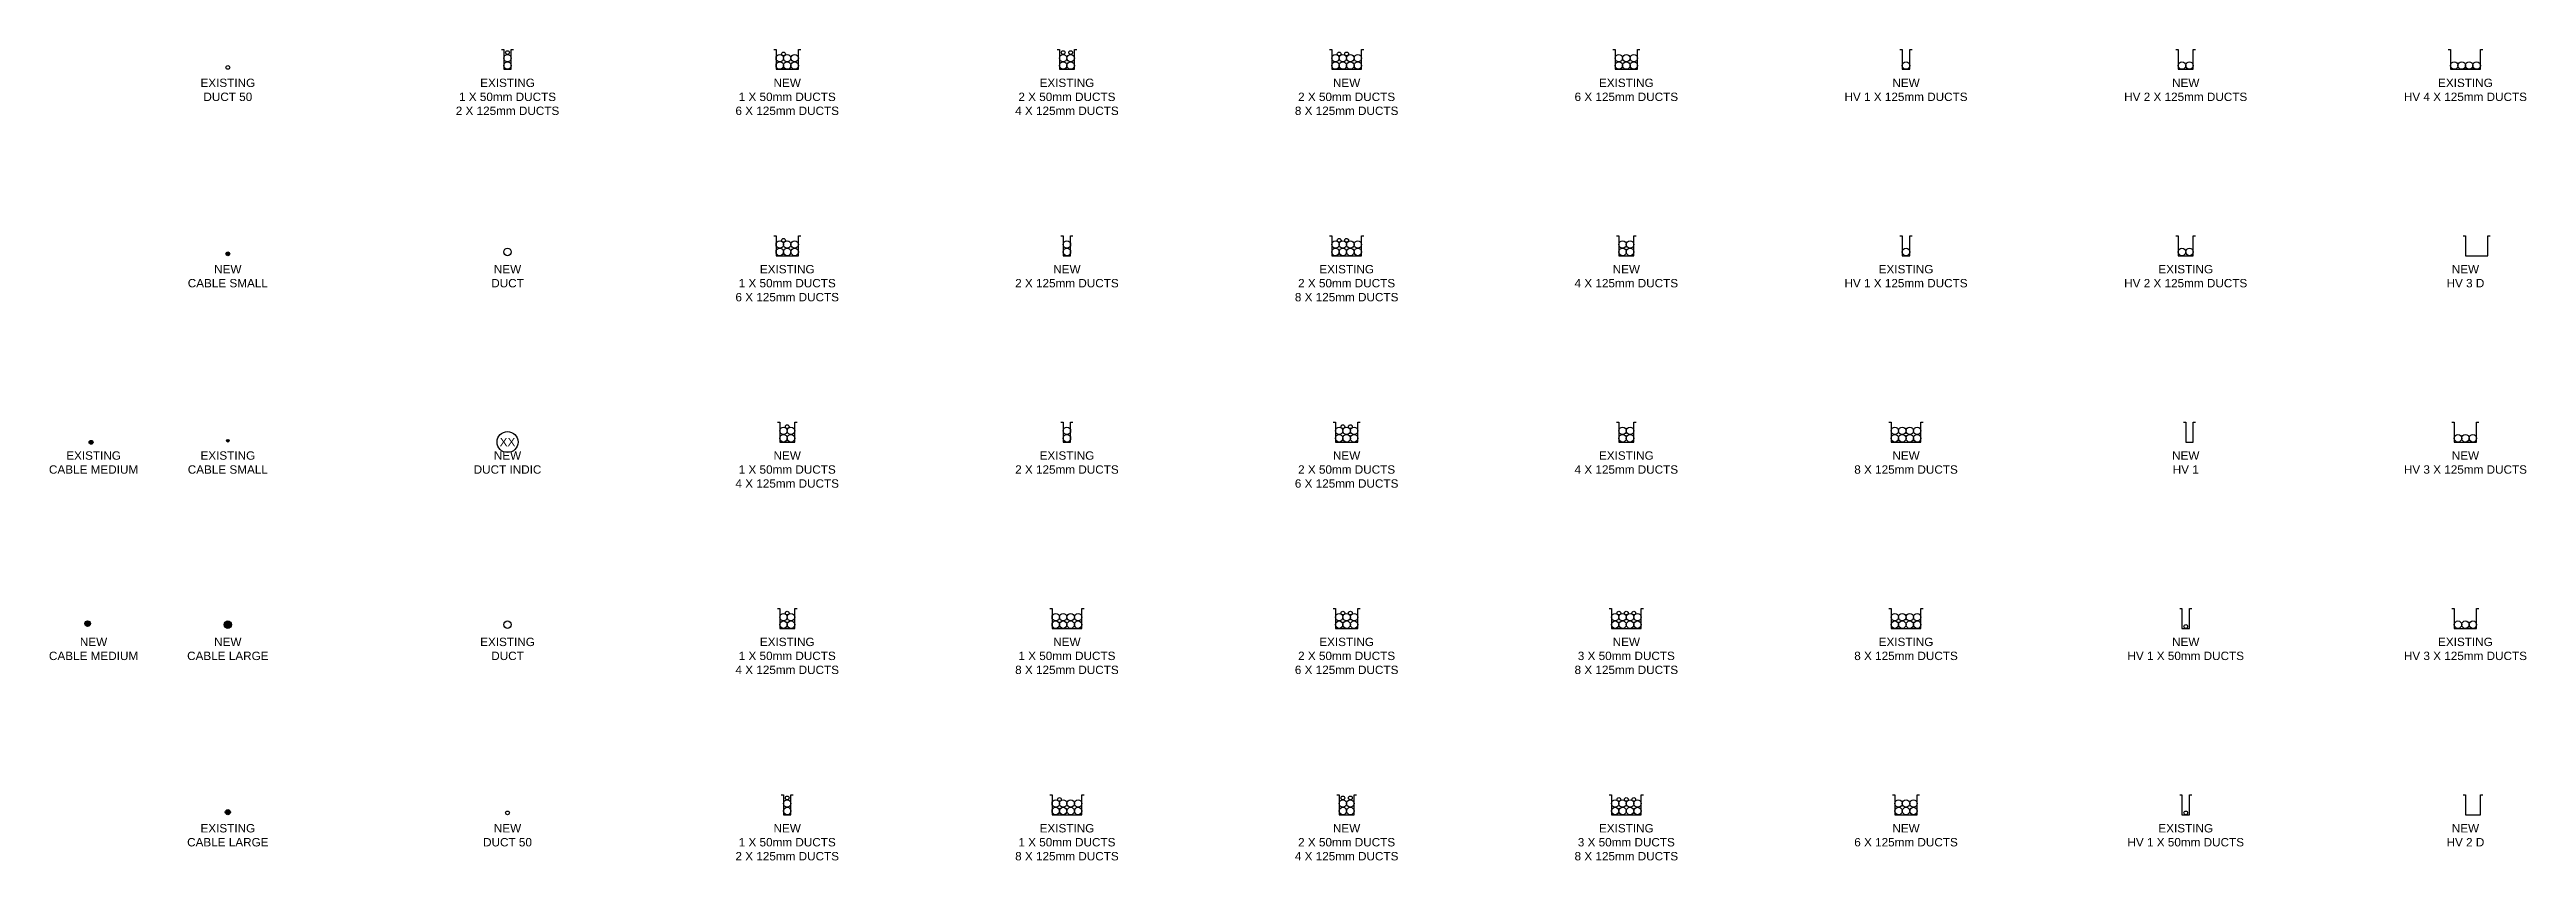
# Model space of a CAD drawing. Header units: metres. Extents: x -282 to 3977, y 160 to 949.
# Drawn here: x 690 to 1221, y 643 to 817 of the extents above; entities that cross this region are included whole.
import ezdxf
from ezdxf.enums import TextEntityAlignment as Align

# ---------------------------------------------------------------- set-up
doc = ezdxf.new("R2010")
doc.units = ezdxf.units.M
doc.layers.get('0').update_dxf_attribs({"color": 6})
doc.layers.add('Duct_SP_EXT', color=7, linetype='Continuous')
doc.layers.add('Duct_SP_NEW', color=2, linetype='Continuous')
doc.styles.get("Standard").update_dxf_attribs({"font": 'ARIAL.TTF'})

msp = doc.modelspace()

# ---------------------------------------------------------------- texts
at = {"char_height": 1.8, "width": 40, "attachment_point": 2}
for s, insert in [('EXISTING\\PDUCT 50', (728.29, 810.43)), ('EXISTING\\P1 X 50mm DUCTS\\P2 X 125mm DUCTS\\P', (788.29, 810.43)), ('NEW\\P1 X 50mm DUCTS\\P6 X 125mm DUCTS\\P', (848.29, 810.43)), ('EXISTING\\P2 X 50mm DUCTS\\P4 X 125mm DUCTS\\P', (908.29, 810.43)), ('NEW\\P2 X 50mm DUCTS\\P8 X 125mm DUCTS\\P', (968.29, 810.43)), ('EXISTING\\P6 X 125mm DUCTS\\P', (1028.29, 810.43)), ('NEW\\PHV 1 X 125mm DUCTS\\P', (1088.29, 810.43)), ('NEW\\PHV 2 X 125mm DUCTS\\P', (1148.29, 810.43)), ('EXISTING\\PHV 4 X 125mm DUCTS\\P', (1208.29, 810.43)), ('EXISTING\\P1 X 50mm DUCTS\\P6 X 125mm DUCTS\\P', (848.29, 770.43)), ('EXISTING\\P2 X 50mm DUCTS\\P8 X 125mm DUCTS\\P', (968.29, 770.43)), ('EXISTING\\PHV 1 X 125mm DUCTS\\P', (1088.29, 770.43)), ('EXISTING\\PHV 2 X 125mm DUCTS\\P', (1148.29, 770.43)), ('NEW\\PCABLE SMALL', (728.29, 770.43)), ('NEW\\PDUCT', (788.29, 770.43)), ('NEW\\P2 X 125mm DUCTS\\P', (908.29, 770.43)), ('NEW\\P4 X 125mm DUCTS\\P', (1028.29, 770.43)), ('NEW\\PHV 3 D', (1208.29, 770.43)), ('EXISTING\\PCABLE MEDIUM', (699.49, 730.43)), ('EXISTING\\PCABLE SMALL', (728.29, 730.43)), ('NEW\\PDUCT INDIC', (788.29, 730.43)), ('NEW\\P1 X 50mm DUCTS\\P4 X 125mm DUCTS\\P', (848.29, 730.43)), ('EXISTING\\P2 X 125mm DUCTS\\P', (908.29, 730.43)), ('NEW\\P2 X 50mm DUCTS\\P6 X 125mm DUCTS\\P', (968.29, 730.43)), ('EXISTING\\P4 X 125mm DUCTS\\P', (1028.29, 730.43)), ('NEW\\P8 X 125mm DUCTS\\P', (1088.29, 730.43)), ('NEW\\PHV 1', (1148.29, 730.43)), ('NEW\\PHV 3 X 125mm DUCTS\\P', (1208.29, 730.43)), ('NEW\\PCABLE MEDIUM', (699.49, 690.43)), ('NEW\\PCABLE LARGE', (728.29, 690.43)), ('EXISTING\\PDUCT', (788.29, 690.43)), ('EXISTING\\P1 X 50mm DUCTS\\P4 X 125mm DUCTS\\P', (848.29, 690.43)), ('NEW\\P1 X 50mm DUCTS\\P8 X 125mm DUCTS\\P', (908.29, 690.43)), ('EXISTING\\P2 X 50mm DUCTS\\P6 X 125mm DUCTS\\P', (968.29, 690.43)), ('NEW\\P3 X 50mm DUCTS\\P8 X 125mm DUCTS\\P', (1028.29, 690.43)), ('EXISTING\\P8 X 125mm DUCTS\\P', (1088.29, 690.43)), ('NEW\\PHV 1 X 50mm DUCTS\\P', (1148.29, 690.43)), ('EXISTING\\PHV 3 X 125mm DUCTS\\P', (1208.29, 690.43)), ('EXISTING\\PCABLE LARGE', (728.29, 650.43)), ('NEW\\PDUCT 50', (788.29, 650.43)), ('NEW\\P1 X 50mm DUCTS\\P2 X 125mm DUCTS\\P', (848.29, 650.43)), ('EXISTING\\P1 X 50mm DUCTS\\P8 X 125mm DUCTS\\P', (908.29, 650.43)), ('NEW\\P2 X 50mm DUCTS\\P4 X 125mm DUCTS\\P', (968.29, 650.43)), ('EXISTING\\P3 X 50mm DUCTS\\P8 X 125mm DUCTS\\P', (1028.29, 650.43)), ('NEW\\P6 X 125mm DUCTS\\P', (1088.29, 650.43)), ('EXISTING\\PHV 1 X 50mm DUCTS\\P', (1148.29, 650.43)), ('NEW\\PHV 2 D', (1208.29, 650.43))]:
    msp.add_mtext(s, dxfattribs=dict(at, insert=insert))

# ---------------------------------------------------------------- blocks, each defined once
blk = doc.blocks.new('TRENCH_HV_1_DUCT')
blk.add_lwpolyline([(-0.5, 4.25), (0, 4.25), (0, 0), (1.6, 0), (1.6, 4.25), (2.1, 4.25)])
blk = doc.blocks.new('DUCT_NEW')
blk.add_circle((0, 0.8), 0.8)
at = {"flags": 1}
blk.add_attdef('Z', (0, 0), '', height=0.2, dxfattribs=at)
at = {"flags": 9}
for tag, p in [('DUCT_CODE', (0, 0)), ('XSECT_TYPE', (0, -0.2)), ('STATE', (0, -0.6)), ('OWNED_BY', (0, -1.02)), ('OPERATED_BY', (0, -1.23)), ('FB_REFERENCE', (0, -0.4)), ('NOTES', (0, -0.8)), ('MAINTAINED_BY', (0, -1.42))]:
    blk.add_attdef(tag, text='', height=0.2, dxfattribs=at).set_placement(p, align=Align.MIDDLE_LEFT)
blk = doc.blocks.new('DUCT_50_NEW')
blk.add_circle((0, 0.4), 0.4)
at = {"flags": 1}
blk.add_attdef('Z', (0, 0), '', height=0.2, dxfattribs=at)
at = {"flags": 9}
for tag, p in [('DUCT_CODE', (0, 0)), ('XSECT_TYPE', (0, -0.2)), ('STATE', (0, -0.6)), ('OWNED_BY', (0, -1.01)), ('OPERATED_BY', (0, -1.21)), ('FB_REFERENCE', (0, -0.4)), ('NOTES', (0, -0.8)), ('MAINTAINED_BY', (0, -1.42))]:
    blk.add_attdef(tag, text='', height=0.2, dxfattribs=at).set_placement(p, align=Align.MIDDLE_LEFT)
blk = doc.blocks.new('TRENCH_1X50_&_2X125_NEW')
for name, p in [('TRENCH_HV_1_DUCT', (-0.8, 0)), ('DUCT_NEW', (0, 1.6)), ('DUCT_NEW', (0, 0)), ('DUCT_50_NEW', (0, 3.2))]:
    blk.add_blockref(name, p)
blk = doc.blocks.new('TRENCH_HV_2_DUCTS')
blk.add_lwpolyline([(-0.5, 4.25), (0, 4.25), (0, 0), (3.2, 0), (3.2, 4.25), (3.7, 4.25)])
blk = doc.blocks.new('DUCT_EXT')
blk.add_circle((0, 0.8), 0.8)
at = {"flags": 1}
blk.add_attdef('Z', (0, 0), '', height=0.2, dxfattribs=at)
at = {"flags": 9}
for tag, p in [('DUCT_CODE', (0, 0)), ('XSECT_TYPE', (0, -0.2)), ('STATE', (0, -0.6)), ('FB_REFERENCE', (0, -0.4)), ('NOTES', (0, -0.8))]:
    blk.add_attdef(tag, text='', height=0.2, dxfattribs=at).set_placement(p, align=Align.MIDDLE_LEFT)
blk = doc.blocks.new('DUCT_50_EXT')
blk.add_circle((0, 0.4), 0.4)
at = {"flags": 1}
blk.add_attdef('Z', (0, 0), '', height=0.2, dxfattribs=at)
at = {"flags": 9}
for tag, p in [('DUCT_CODE', (0, 0)), ('XSECT_TYPE', (0, -0.2)), ('STATE', (0, -0.6)), ('FB_REFERENCE', (0, -0.4)), ('NOTES', (0, -0.8))]:
    blk.add_attdef(tag, text='', height=0.2, dxfattribs=at).set_placement(p, align=Align.MIDDLE_LEFT)
blk = doc.blocks.new('TRENCH_1X50_&_4X125_EXT')
for name, p in [('TRENCH_HV_2_DUCTS', (-1.6, 0)), ('DUCT_EXT', (-0.8, 1.6)), ('DUCT_EXT', (-0.8, 0)), ('DUCT_50_EXT', (0, 2.89)), ('DUCT_EXT', (0.8, 1.6)), ('DUCT_EXT', (0.8, 0))]:
    blk.add_blockref(name, p)
blk = doc.blocks.new('TRENCH_1X50_&_4X125_NEW')
for name, p in [('TRENCH_HV_2_DUCTS', (-1.6, 0)), ('DUCT_NEW', (-0.8, 1.6)), ('DUCT_NEW', (-0.8, 0)), ('DUCT_50_NEW', (0, 2.9)), ('DUCT_NEW', (0.8, 1.6)), ('DUCT_NEW', (0.8, 0))]:
    blk.add_blockref(name, p)
blk = doc.blocks.new('TRENCH_HV_3_DUCTS')
blk.add_lwpolyline([(-0.5, 4.25), (0, 4.25), (0, 0), (4.8, 0), (4.8, 4.25), (5.3, 4.25)])
blk = doc.blocks.new('TRENCH_1X50_&_6X125_EXT')
for name, p in [('TRENCH_HV_3_DUCTS', (-2.4, 0)), ('DUCT_EXT', (-1.6, 1.6)), ('DUCT_EXT', (-1.6, 0)), ('DUCT_50_EXT', (-0.8, 2.89)), ('DUCT_EXT', (0, 1.6)), ('DUCT_EXT', (0, 0)), ('DUCT_EXT', (1.6, 1.6)), ('DUCT_EXT', (1.6, 0))]:
    blk.add_blockref(name, p)
blk = doc.blocks.new('TRENCH_1X50_&_6X125_NEW')
for name, p in [('TRENCH_HV_3_DUCTS', (-2.4, 0)), ('DUCT_NEW', (-1.6, 1.6)), ('DUCT_NEW', (-1.6, 0)), ('DUCT_50_NEW', (-0.8, 2.89)), ('DUCT_NEW', (0, 1.6)), ('DUCT_NEW', (0, 0)), ('DUCT_NEW', (1.6, 1.6)), ('DUCT_NEW', (1.6, 0))]:
    blk.add_blockref(name, p)
blk = doc.blocks.new('CABLE_LARGE_EXT')
h = blk.add_hatch(color=256)
edge = h.paths.add_edge_path()
edge.add_arc((0, 0.55), 0.55, 0, 360)
blk.add_circle((0, 0.55), 0.55)
at = {"flags": 1}
blk.add_attdef('Z', (0, 0), '', height=0.2, dxfattribs=at)
at = {"flags": 9}
for tag, p in [('COND_CODE', (0, 0)), ('STATE', (0, -0.4)), ('XSECT_SIZE', (0, -0.6)), ('FB_REFERENCE', (0, -0.2)), ('NOTES', (0, -0.8))]:
    blk.add_attdef(tag, text='', height=0.2, dxfattribs=at).set_placement(p, align=Align.MIDDLE_LEFT)
blk = doc.blocks.new('CABLE_LARGE_NEW')
h = blk.add_hatch(color=256)
edge = h.paths.add_edge_path()
edge.add_arc((0, 0.8), 0.8, 0, 360)
blk.add_circle((0, 0.8), 0.8)
for tag, flags, p in [('COND_CODE', 9, (1.5, 0)), ('STATE', 9, (1.5, -0.4)), ('XSECT_SIZE', 9, (1.5, -0.6)), ('OWNED_BY', 9, (1.5, -1)), ('OPERATED_BY', 9, (1.5, -1.2)), ('Z', 1, (1.5, -1.6)), ('FB_REFERENCE', 9, (1.5, -0.2)), ('NOTES', 9, (1.5, -0.8)), ('MAINTAINED_BY', 9, (1.5, -1.4))]:
    blk.add_attdef(tag, text='', height=0.2, dxfattribs=dict(flags=flags)).set_placement(p, align=Align.MIDDLE_LEFT)
blk = doc.blocks.new('CABLE_SMALL_EXT')
h = blk.add_hatch(color=256)
edge = h.paths.add_edge_path()
edge.add_arc((0, 0.28), 0.275, 0, 360)
blk.add_circle((0, 0.28), 0.275)
at = {"flags": 1}
blk.add_attdef('Z', (0, 0), '', height=0.2, dxfattribs=at)
at = {"flags": 9}
for tag, p in [('COND_CODE', (0, 0)), ('STATE', (0, -0.4)), ('XSECT_SIZE', (0, -0.6)), ('FB_REFERENCE', (0, -0.2)), ('NOTES', (0, -0.8))]:
    blk.add_attdef(tag, text='', height=0.2, dxfattribs=at).set_placement(p, align=Align.MIDDLE_LEFT)
blk = doc.blocks.new('CABLE_SMALL_NEW')
h = blk.add_hatch(color=256)
edge = h.paths.add_edge_path()
edge.add_arc((0, 0.4), 0.4, 0, 360)
blk.add_circle((0, 0.4), 0.4)
for tag, flags, p in [('COND_CODE', 9, (1.5, 0)), ('STATE', 9, (1.5, -0.4)), ('XSECT_SIZE', 9, (1.5, -0.6)), ('OWNED_BY', 9, (1.5, -1)), ('OPERATED_BY', 9, (1.5, -1.2)), ('Z', 1, (1.5, -1.6)), ('FB_REFERENCE', 9, (1.5, -0.2)), ('NOTES', 9, (1.5, -0.8)), ('MAINTAINED_BY', 9, (1.5, -1.4))]:
    blk.add_attdef(tag, text='', height=0.2, dxfattribs=dict(flags=flags)).set_placement(p, align=Align.MIDDLE_LEFT)
blk = doc.blocks.new('CABLE_MED_NEW')
h = blk.add_hatch(color=256)
edge = h.paths.add_edge_path()
edge.add_arc((0, 0.6), 0.6, 0, 360)
blk.add_circle((0, 0.6), 0.6)
for tag, flags, p in [('COND_CODE', 9, (1.5, 0)), ('STATE', 9, (1.5, -0.4)), ('XSECT_SIZE', 9, (1.5, -0.6)), ('OWNED_BY', 9, (1.5, -1)), ('OPERATED_BY', 9, (1.5, -1.2)), ('Z', 1, (1.5, -1.6)), ('FB_REFERENCE', 9, (1.5, -0.2)), ('NOTES', 9, (1.5, -0.8)), ('MAINTAINED_BY', 9, (1.5, -1.4))]:
    blk.add_attdef(tag, text='', height=0.2, dxfattribs=dict(flags=flags)).set_placement(p, align=Align.MIDDLE_LEFT)
blk = doc.blocks.new('CABLE_MED_EXT')
h = blk.add_hatch(color=256)
edge = h.paths.add_edge_path()
edge.add_arc((0, 0.41), 0.412, 0, 360)
blk.add_circle((0, 0.41), 0.412)
at = {"flags": 1}
blk.add_attdef('Z', (0, 0), '', height=0.2, dxfattribs=at)
at = {"flags": 9}
for tag, p in [('COND_CODE', (0, 0)), ('STATE', (0, -0.4)), ('XSECT_SIZE', (0, -0.6)), ('FB_REFERENCE', (0, -0.2)), ('NOTES', (0, -0.8))]:
    blk.add_attdef(tag, text='', height=0.2, dxfattribs=at).set_placement(p, align=Align.MIDDLE_LEFT)
blk = doc.blocks.new('DUCT_INDICATOR')
blk.add_circle((0, 0), 2.25)
blk.add_attdef('CODE', text='', height=1.8).set_placement((0, 0), align=Align.MIDDLE_CENTER)
at = {"flags": 1}
blk.add_attdef('Z', (0, 0), '', height=0.2, dxfattribs=at)
blk = doc.blocks.new('TRENCH_1X50_&_2X125_EXT')
for name, p in [('TRENCH_HV_1_DUCT', (-0.8, 0)), ('DUCT_EXT', (0, 1.6)), ('DUCT_EXT', (0, 0)), ('DUCT_50_EXT', (0, 3.2))]:
    blk.add_blockref(name, p)
blk = doc.blocks.new('TRENCH_HV_4_DUCTS')
blk.add_lwpolyline([(-0.5, 4.25), (0, 4.25), (0, 0), (6.4, 0), (6.4, 4.25), (6.9, 4.25)])
blk = doc.blocks.new('TRENCH_1X50_&_8X125_EXT')
for name, p in [('TRENCH_HV_4_DUCTS', (-3.2, 0)), ('DUCT_EXT', (-2.4, 1.6)), ('DUCT_EXT', (-2.4, 0)), ('DUCT_50_EXT', (-1.6, 2.89)), ('DUCT_EXT', (-0.8, 1.6)), ('DUCT_EXT', (-0.8, 0)), ('DUCT_EXT', (0.8, 1.6)), ('DUCT_EXT', (0.8, 0)), ('DUCT_EXT', (2.4, 1.6)), ('DUCT_EXT', (2.4, 0))]:
    blk.add_blockref(name, p)
blk = doc.blocks.new('TRENCH_1X50_&_8X125_NEW')
for name, p in [('TRENCH_HV_4_DUCTS', (-3.2, 0)), ('DUCT_NEW', (-2.4, 1.6)), ('DUCT_NEW', (-2.4, 0)), ('DUCT_NEW', (-0.8, 1.6)), ('DUCT_NEW', (-0.8, 0)), ('DUCT_NEW', (0.8, 1.6)), ('DUCT_NEW', (0.8, 0)), ('DUCT_NEW', (2.4, 1.6)), ('DUCT_NEW', (2.4, 0))]:
    blk.add_blockref(name, p)
blk = doc.blocks.new('TRENCH_2X125_EXT')
for name, p in [('TRENCH_HV_1_DUCT', (-0.8, 0)), ('DUCT_EXT', (0, 1.6)), ('DUCT_EXT', (0, 0))]:
    blk.add_blockref(name, p)
blk = doc.blocks.new('TRENCH_2X125_NEW')
for name, p in [('TRENCH_HV_1_DUCT', (-0.8, 0)), ('DUCT_NEW', (0, 1.6)), ('DUCT_NEW', (0, 0))]:
    blk.add_blockref(name, p)
blk = doc.blocks.new('TRENCH_2X50_&_4X125_EXT')
for name, p in [('TRENCH_HV_2_DUCTS', (-1.6, 0)), ('DUCT_EXT', (-0.8, 1.6)), ('DUCT_EXT', (-0.8, 0)), ('DUCT_50_EXT', (-0.8, 3.2)), ('DUCT_EXT', (0.8, 1.6)), ('DUCT_EXT', (0.8, 0)), ('DUCT_50_EXT', (0.8, 3.2))]:
    blk.add_blockref(name, p)
blk = doc.blocks.new('TRENCH_2X50_&_4X125_NEW')
for name, p in [('TRENCH_HV_2_DUCTS', (-1.6, 0)), ('DUCT_NEW', (-0.8, 1.6)), ('DUCT_NEW', (-0.8, 0)), ('DUCT_50_NEW', (-0.8, 3.2)), ('DUCT_NEW', (0.8, 1.6)), ('DUCT_NEW', (0.8, 0)), ('DUCT_50_NEW', (0.8, 3.2))]:
    blk.add_blockref(name, p)
blk = doc.blocks.new('TRENCH_2X50_&_6X125_EXT')
for name, p in [('TRENCH_HV_3_DUCTS', (-2.4, 0)), ('DUCT_EXT', (-1.6, 1.6)), ('DUCT_EXT', (-1.6, 0)), ('DUCT_50_EXT', (-0.8, 2.89)), ('DUCT_EXT', (0, 1.6)), ('DUCT_EXT', (0, 0)), ('DUCT_50_EXT', (0.8, 2.89)), ('DUCT_EXT', (1.6, 1.6)), ('DUCT_EXT', (1.6, 0))]:
    blk.add_blockref(name, p)
blk = doc.blocks.new('TRENCH_2X50_&_6X125_NEW')
for name, p in [('TRENCH_HV_3_DUCTS', (-2.4, 0)), ('DUCT_NEW', (-1.6, 1.6)), ('DUCT_NEW', (-1.6, 0)), ('DUCT_50_NEW', (-0.8, 2.89)), ('DUCT_NEW', (0, 1.6)), ('DUCT_NEW', (0, 0)), ('DUCT_50_NEW', (0.8, 2.89)), ('DUCT_NEW', (1.6, 1.6)), ('DUCT_NEW', (1.6, 0))]:
    blk.add_blockref(name, p)
blk = doc.blocks.new('TRENCH_2X50_&_8X125_EXT')
for name, p in [('TRENCH_HV_4_DUCTS', (-3.2, 0)), ('DUCT_EXT', (-2.4, 1.6)), ('DUCT_EXT', (-2.4, 0)), ('DUCT_50_EXT', (-1.6, 2.89)), ('DUCT_EXT', (-0.8, 1.6)), ('DUCT_EXT', (-0.8, 0)), ('DUCT_50_EXT', (0, 2.89)), ('DUCT_EXT', (0.8, 1.6)), ('DUCT_EXT', (0.8, 0)), ('DUCT_EXT', (2.4, 1.6)), ('DUCT_EXT', (2.4, 0))]:
    blk.add_blockref(name, p)
blk = doc.blocks.new('TRENCH_2X50_&_8X125_NEW')
for name, p in [('TRENCH_HV_4_DUCTS', (-3.2, 0)), ('DUCT_NEW', (-2.4, 1.6)), ('DUCT_NEW', (-2.4, 0)), ('DUCT_50_NEW', (-1.6, 2.89)), ('DUCT_NEW', (-0.8, 1.6)), ('DUCT_NEW', (-0.8, 0)), ('DUCT_50_NEW', (0, 2.9)), ('DUCT_NEW', (0.8, 1.6)), ('DUCT_NEW', (0.8, 0)), ('DUCT_NEW', (2.4, 1.6)), ('DUCT_NEW', (2.4, 0))]:
    blk.add_blockref(name, p)
blk = doc.blocks.new('TRENCH_3X50_&_8X125_EXT')
for name, p in [('TRENCH_HV_4_DUCTS', (-3.2, 0)), ('DUCT_EXT', (-2.4, 1.6)), ('DUCT_EXT', (-2.4, 0)), ('DUCT_50_EXT', (-1.6, 2.89)), ('DUCT_EXT', (-0.8, 1.6)), ('DUCT_EXT', (-0.8, 0)), ('DUCT_50_EXT', (0, 2.89)), ('DUCT_EXT', (0.8, 1.6)), ('DUCT_EXT', (0.8, 0)), ('DUCT_50_EXT', (1.6, 2.89)), ('DUCT_EXT', (2.4, 1.6)), ('DUCT_EXT', (2.4, 0))]:
    blk.add_blockref(name, p)
blk = doc.blocks.new('TRENCH_3X50_&_8X125_NEW')
for name, p in [('TRENCH_HV_4_DUCTS', (-3.2, 0)), ('DUCT_NEW', (-2.4, 1.6)), ('DUCT_NEW', (-2.4, 0)), ('DUCT_50_NEW', (-1.6, 2.89)), ('DUCT_NEW', (-0.8, 1.6)), ('DUCT_NEW', (-0.8, 0)), ('DUCT_50_NEW', (0, 2.89)), ('DUCT_NEW', (0.8, 1.6)), ('DUCT_NEW', (0.8, 0)), ('DUCT_50_NEW', (1.6, 2.89)), ('DUCT_NEW', (2.4, 1.6)), ('DUCT_NEW', (2.4, 0))]:
    blk.add_blockref(name, p)
blk = doc.blocks.new('TRENCH_4X125_EXT')
for name, p in [('TRENCH_HV_2_DUCTS', (-1.6, 0)), ('DUCT_EXT', (-0.8, 1.6)), ('DUCT_EXT', (-0.8, 0)), ('DUCT_EXT', (0.8, 1.6)), ('DUCT_EXT', (0.8, 0))]:
    blk.add_blockref(name, p)
blk = doc.blocks.new('TRENCH_4X125_NEW')
for name, p in [('TRENCH_HV_2_DUCTS', (-1.6, 0)), ('DUCT_NEW', (-0.8, 1.6)), ('DUCT_NEW', (-0.8, 0)), ('DUCT_NEW', (0.8, 1.6)), ('DUCT_NEW', (0.8, 0))]:
    blk.add_blockref(name, p)
blk = doc.blocks.new('TRENCH_6X125_EXT')
for name, p in [('TRENCH_HV_3_DUCTS', (-2.4, 0)), ('DUCT_EXT', (-1.6, 1.6)), ('DUCT_EXT', (-1.6, 0)), ('DUCT_EXT', (0, 1.6)), ('DUCT_EXT', (0, 0)), ('DUCT_EXT', (1.6, 1.6)), ('DUCT_EXT', (1.6, 0))]:
    blk.add_blockref(name, p)
blk = doc.blocks.new('TRENCH_6X125_NEW')
for name, p in [('TRENCH_HV_3_DUCTS', (-2.4, 0)), ('DUCT_NEW', (-1.6, 1.6)), ('DUCT_NEW', (-1.6, 0)), ('DUCT_NEW', (0, 1.6)), ('DUCT_NEW', (0, 0)), ('DUCT_NEW', (1.6, 1.6)), ('DUCT_NEW', (1.6, 0))]:
    blk.add_blockref(name, p)
blk = doc.blocks.new('TRENCH_8X125_EXT')
for name, p in [('TRENCH_HV_4_DUCTS', (-3.2, 0)), ('DUCT_EXT', (-2.4, 1.6)), ('DUCT_EXT', (-2.4, 0)), ('DUCT_EXT', (-0.8, 1.6)), ('DUCT_EXT', (-0.8, 0)), ('DUCT_EXT', (0.8, 1.6)), ('DUCT_EXT', (0.8, 0)), ('DUCT_EXT', (2.4, 1.6)), ('DUCT_EXT', (2.4, 0))]:
    blk.add_blockref(name, p)
blk = doc.blocks.new('TRENCH_8X125_NEW')
for name, p in [('TRENCH_HV_4_DUCTS', (-3.2, 0)), ('DUCT_NEW', (-2.4, 1.6)), ('DUCT_NEW', (-2.4, 0)), ('DUCT_NEW', (-0.8, 1.6)), ('DUCT_NEW', (-0.8, 0)), ('DUCT_NEW', (0.8, 1.6)), ('DUCT_NEW', (0.8, 0)), ('DUCT_NEW', (2.4, 1.6)), ('DUCT_NEW', (2.4, 0))]:
    blk.add_blockref(name, p)
blk = doc.blocks.new('TRENCH_HV_1X125_EXT')
for name, p in [('TRENCH_HV_1_DUCT', (-0.8, 0)), ('DUCT_EXT', (0, 0))]:
    blk.add_blockref(name, p)
blk = doc.blocks.new('TRENCH_HV_1X125_NEW')
for name, p in [('TRENCH_HV_1_DUCT', (-0.8, 0)), ('DUCT_NEW', (0, 0))]:
    blk.add_blockref(name, p)
blk = doc.blocks.new('TRENCH_HV_1X50_EXT')
for name, p in [('TRENCH_HV_1_DUCT', (-0.8, 0)), ('DUCT_50_EXT', (0, 0))]:
    blk.add_blockref(name, p)
blk = doc.blocks.new('TRENCH_HV_1X50_NEW')
for name, p in [('TRENCH_HV_1_DUCT', (-0.8, 0)), ('DUCT_50_NEW', (0, 0))]:
    blk.add_blockref(name, p)
blk = doc.blocks.new('TRENCH_HV_2X125_EXT')
for name, p in [('TRENCH_HV_2_DUCTS', (-1.6, 0)), ('DUCT_EXT', (-0.8, 0)), ('DUCT_EXT', (0.8, 0))]:
    blk.add_blockref(name, p)
blk = doc.blocks.new('TRENCH_HV_2X125_NEW')
for name, p in [('TRENCH_HV_2_DUCTS', (-1.6, 0)), ('DUCT_NEW', (-0.8, 0)), ('DUCT_NEW', (0.8, 0))]:
    blk.add_blockref(name, p)
blk = doc.blocks.new('TRENCH_HV_3X125_EXT')
for name, p in [('TRENCH_HV_3_DUCTS', (-2.4, 0)), ('DUCT_EXT', (-1.6, 0)), ('DUCT_EXT', (0, 0)), ('DUCT_EXT', (1.6, 0))]:
    blk.add_blockref(name, p)
blk = doc.blocks.new('TRENCH_HV_3X125_NEW')
for name, p in [('TRENCH_HV_3_DUCTS', (-2.4, 0)), ('DUCT_NEW', (-1.6, 0)), ('DUCT_NEW', (0, 0)), ('DUCT_NEW', (1.6, 0))]:
    blk.add_blockref(name, p)
blk = doc.blocks.new('TRENCH_HV_4X125_EXT')
for name, p in [('TRENCH_HV_4_DUCTS', (-3.2, 0)), ('DUCT_EXT', (-2.4, 0)), ('DUCT_EXT', (-0.8, 0)), ('DUCT_EXT', (0.8, 0)), ('DUCT_EXT', (2.4, 0))]:
    blk.add_blockref(name, p)

# ---------------------------------------------------------------- block references
at = {"layer": 'Duct_SP_EXT'}
for name, p in [('DUCT_50_EXT', (728.29, 812.43)), ('TRENCH_1X50_&_2X125_EXT', (788.29, 812.43)), ('TRENCH_2X50_&_4X125_EXT', (908.29, 812.43)), ('TRENCH_6X125_EXT', (1028.29, 812.43)), ('TRENCH_HV_4X125_EXT', (1208.29, 812.43)), ('TRENCH_1X50_&_6X125_EXT', (848.29, 772.43)), ('TRENCH_2X50_&_8X125_EXT', (968.29, 772.43)), ('TRENCH_HV_1X125_EXT', (1088.29, 772.43)), ('TRENCH_HV_2X125_EXT', (1148.29, 772.43)), ('TRENCH_2X125_EXT', (908.29, 732.43)), ('TRENCH_4X125_EXT', (1028.29, 732.43)), ('CABLE_MED_EXT', (698.96, 731.97)), ('CABLE_SMALL_EXT', (728.29, 732.43)), ('TRENCH_1X50_&_4X125_EXT', (848.29, 692.43)), ('TRENCH_2X50_&_6X125_EXT', (968.29, 692.43)), ('TRENCH_8X125_EXT', (1088.29, 692.43)), ('TRENCH_HV_3X125_EXT', (1208.29, 692.43)), ('DUCT_EXT', (788.29, 692.43)), ('TRENCH_1X50_&_8X125_EXT', (908.29, 652.43)), ('TRENCH_3X50_&_8X125_EXT', (1028.29, 652.43)), ('TRENCH_HV_1X50_EXT', (1148.29, 652.43)), ('CABLE_LARGE_EXT', (728.29, 652.43))]:
    msp.add_blockref(name, p, dxfattribs=at)
at = {"layer": 'Duct_SP_NEW'}
for name, p in [('TRENCH_1X50_&_6X125_NEW', (848.29, 812.43)), ('TRENCH_2X50_&_8X125_NEW', (968.29, 812.43)), ('TRENCH_HV_1X125_NEW', (1088.29, 812.43)), ('TRENCH_HV_2X125_NEW', (1148.29, 812.43)), ('TRENCH_2X125_NEW', (908.29, 772.43)), ('TRENCH_4X125_NEW', (1028.29, 772.43)), ('TRENCH_HV_3_DUCTS', (1208.29, 772.43)), ('CABLE_SMALL_NEW', (728.29, 772.43)), ('DUCT_NEW', (788.29, 772.43)), ('TRENCH_1X50_&_4X125_NEW', (848.29, 732.43)), ('TRENCH_2X50_&_6X125_NEW', (968.29, 732.43)), ('TRENCH_8X125_NEW', (1088.29, 732.43)), ('TRENCH_HV_1_DUCT', (1148.29, 732.43)), ('TRENCH_HV_3X125_NEW', (1208.29, 732.43)), ('TRENCH_1X50_&_8X125_NEW', (908.29, 692.43)), ('TRENCH_3X50_&_8X125_NEW', (1028.29, 692.43)), ('TRENCH_HV_1X50_NEW', (1148.29, 692.43)), ('CABLE_MED_NEW', (698.21, 692.85)), ('CABLE_LARGE_NEW', (728.29, 692.43)), ('TRENCH_1X50_&_2X125_NEW', (848.29, 652.43)), ('TRENCH_2X50_&_4X125_NEW', (968.29, 652.43)), ('TRENCH_6X125_NEW', (1088.29, 652.43)), ('TRENCH_HV_2_DUCTS', (1208.29, 652.43)), ('DUCT_50_NEW', (788.29, 652.43))]:
    msp.add_blockref(name, p, dxfattribs=at)
msp.add_blockref('DUCT_INDICATOR', (788.29, 732.43), dxfattribs=at).add_auto_attribs({'CODE': 'XX'})

msp.set_redraw_order([(e.dxf.handle, doc.entitydb.next_handle()) for e in msp.query("TEXT MTEXT ATTDEF DIMENSION ARC_DIMENSION")])  # texts and dimensions are drawn at this point

doc.saveas('drawing.dxf')
